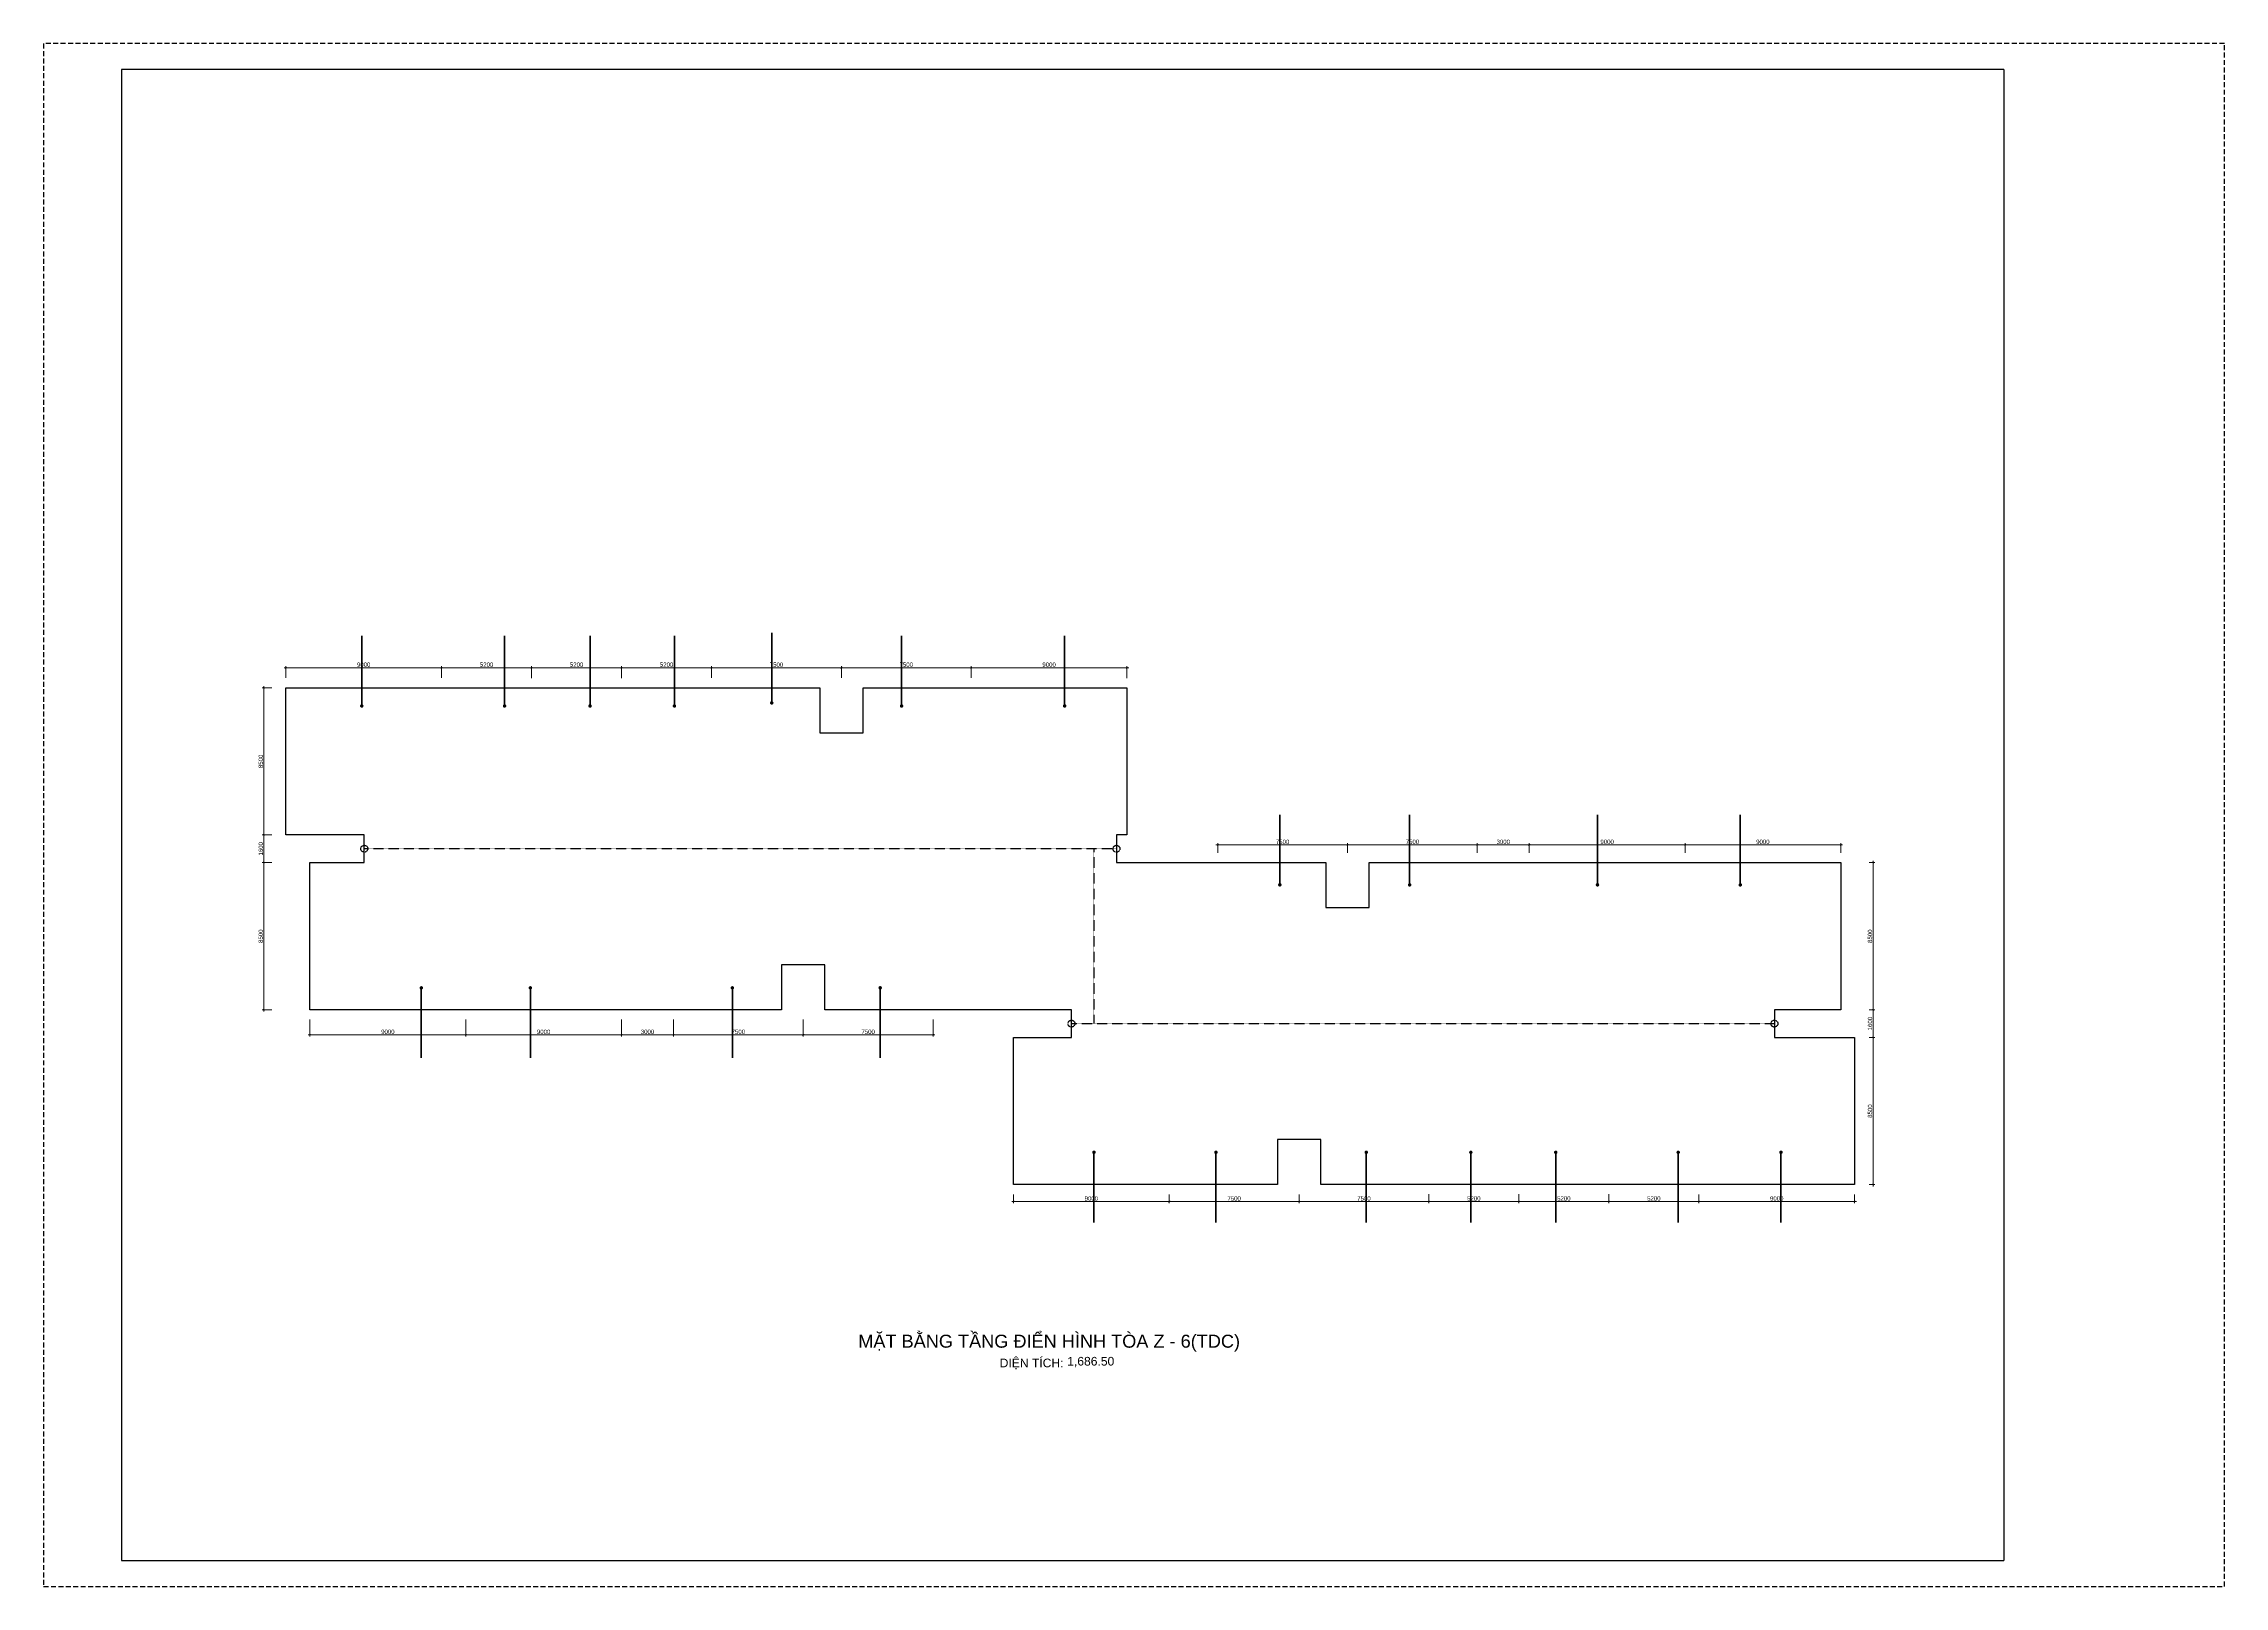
# Model space of a CAD drawing. Header units: millimetres. Extents: x 43 to 126043, y -89269 to -169.
import ezdxf
from ezdxf.enums import TextEntityAlignment as Align

# ---------------------------------------------------------------- set-up
doc = ezdxf.new("R2010")
doc.units = ezdxf.units.MM
doc.linetypes.add('HIDDEN', pattern=[9.525, 6.35, -3.175])
doc.layers.get('0').update_dxf_attribs({"color": 231})
doc.layers.get('DefPoints').update_dxf_attribs({"color": 191})
for name, color, linetype, lineweight in [('A-SHBD', 7, 'Continuous', 35), ('A-TEXT', 255, 'Continuous', 25), ('A-WALL-INT', 31, 'Continuous', 20)]:
    doc.layers.add(name, color=color, linetype=linetype, lineweight=lineweight)
doc.layers.add('MDI-BAO', color=1, linetype='Continuous')
doc.layers.add('MDI-HANHLANG', color=5, linetype='HIDDEN', plot=False)
doc.styles.add('250602-MB CO CAU CĂN HO X1-3A-1$0$style1', font='arial.ttf')
doc.styles.add('VTK_Arial', font='arial.ttf', dxfattribs={"width": 0.8})
doc.dimstyles.new('250602-MB CO CAU CĂN HO X1-3A-1$0$Dim_50', dxfattribs={"dimscale": 50, "dimtxt": 2, "dimasz": 1.5, "dimexe": 1, "dimexo": 0, "dimgap": 1, "dimtad": 1, "dimdec": 0, "dimlfac": -1, "dimzin": 12, "dimdsep": 46, "dimtxsty": '250602-MB CO CAU CĂN HO X1-3A-1$0$style1', "dimblk1": '250602-MB CO CAU CĂN HO X1-3A-1$0$_ARCHTICK', "dimblk2": '250602-MB CO CAU CĂN HO X1-3A-1$0$_ARCHTICK', "dimsah": 1, "dimcen": 1.5, "dimdle": 1.5, "dimclrd": 256, "dimclre": 256, "dimclrt": 2, "dimadec": 1, "dimazin": 3, "dimtm": 1e-09, "dimtfac": 0.416667, "dimtdec": 0, "dimtix": 1, "dimtmove": 2, "dimatfit": 3, "dimfxl": 7, "dimfxlon": 1, "dimtolj": 1, "dimtzin": 0, "dimlwd": -1, "dimlwe": -1, "dimarcsym": 1})
doc.dimstyles.new('A-2.5-DIM100', dxfattribs={"dimscale": 100, "dimtxt": 2.5, "dimasz": 1, "dimexe": 1, "dimexo": 0, "dimgap": 0.5, "dimtad": 1, "dimdec": 0, "dimzin": 12, "dimdsep": 46, "dimtxsty": 'VTK_Arial', "dimblk": 'ARCHTICK', "dimcen": 0, "dimdle": 1, "dimclrd": 256, "dimclre": 256, "dimclrt": 7, "dimadec": 1, "dimazin": 3, "dimtfac": 1, "dimtdec": 0, "dimtmove": 0, "dimatfit": 2, "dimfxl": 20, "dimtolj": 1, "dimtzin": 0, "dimlwd": -1, "dimlwe": -1, "dimarcsym": 0})

# ---------------------------------------------------------------- blocks, each defined once
blk = doc.blocks.new('VTK-A1_BoKhungTen')
at = {"layer": 'DefPoints', "linetype": 'HIDDEN', "ltscale": 0.3}
blk.add_lwpolyline([(0, -594), (840, -594), (840, 0), (0, 0)], close=True, dxfattribs=at)
at = {"layer": 'DefPoints'}
for points in [[(755, -10), (30, -10), (30, -584), (755, -584)], [(755, -10), (755, -584)]]:
    blk.add_lwpolyline(points, dxfattribs=at)
blk = doc.blocks.new('250602-MB CO CAU CĂN HO X1-3A-1$0$_ARCHTICK')
at = {"color": 0, "linetype": 'ByBlock', "const_width": 0.15}
blk.add_lwpolyline([(-0.5, -0.5), (0.5, 0.5)], dxfattribs=at)
blk = doc.blocks.new('_ArchTick')
at = {"color": 0, "linetype": 'ByBlock', "const_width": 0.15}
blk.add_lwpolyline([(-0.5, -0.5), (0.5, 0.5)], dxfattribs=at)
blk = doc.blocks.new('*D263')
at = {"layer": 'A-WALL-INT', "transparency": 16777216}
for p, q in [((13937, -36216), (23137, -36216)), ((14037, -36802), (14037, -36116)), ((23037, -36802), (23037, -36116))]:
    blk.add_line(p, q, dxfattribs=at)
at = {"layer": 'DefPoints', "color": 0, "transparency": 16777216}
for p in [(23037, -36216), (14037, -36802, 0), (23037, -36802, 0)]:
    blk.add_point(p, dxfattribs=at)
at = {"layer": 'A-WALL-INT', "transparency": 16777216, "xscale": 100, "yscale": 100, "zscale": 100, "rotation": 180}
blk.add_blockref('_ArchTick', (14037, -36216), dxfattribs=at)
at = {"layer": 'A-WALL-INT', "transparency": 16777216, "xscale": 100, "yscale": 100, "zscale": 100}
blk.add_blockref('_ArchTick', (23037, -36216), dxfattribs=at)
at = {"layer": 'A-WALL-INT', "color": 7, "transparency": 16777216, "insert": (18537, -36038), "char_height": 250, "attachment_point": 5, "style": 'VTK_Arial'}
blk.add_mtext('\\A1;9000', dxfattribs=at)
blk = doc.blocks.new('*D264')
at = {"layer": 'A-WALL-INT', "transparency": 16777216}
for p, q in [((22937, -36216), (28337, -36216)), ((23037, -36802), (23037, -36116)), ((28237, -36817), (28237, -36116))]:
    blk.add_line(p, q, dxfattribs=at)
at = {"layer": 'DefPoints', "color": 0, "transparency": 16777216}
for p in [(28237, -36216), (23037, -36802, 0), (28237, -36817, 0)]:
    blk.add_point(p, dxfattribs=at)
at = {"layer": 'A-WALL-INT', "transparency": 16777216, "xscale": 100, "yscale": 100, "zscale": 100, "rotation": 180}
blk.add_blockref('_ArchTick', (23037, -36216), dxfattribs=at)
at = {"layer": 'A-WALL-INT', "transparency": 16777216, "xscale": 100, "yscale": 100, "zscale": 100}
blk.add_blockref('_ArchTick', (28237, -36216), dxfattribs=at)
at = {"layer": 'A-WALL-INT', "color": 7, "transparency": 16777216, "insert": (25637, -36038), "char_height": 250, "attachment_point": 5, "style": 'VTK_Arial'}
blk.add_mtext('\\A1;5200', dxfattribs=at)
blk = doc.blocks.new('*D265')
at = {"layer": 'A-WALL-INT', "transparency": 16777216}
for p, q in [((28137, -36216), (33537, -36216)), ((28237, -36817), (28237, -36116)), ((33437, -36817), (33437, -36116))]:
    blk.add_line(p, q, dxfattribs=at)
at = {"layer": 'DefPoints', "color": 0, "transparency": 16777216}
for p in [(33437, -36216), (28237, -36817, 0), (33437, -36817, 0)]:
    blk.add_point(p, dxfattribs=at)
at = {"layer": 'A-WALL-INT', "transparency": 16777216, "xscale": 100, "yscale": 100, "zscale": 100, "rotation": 180}
blk.add_blockref('_ArchTick', (28237, -36216), dxfattribs=at)
at = {"layer": 'A-WALL-INT', "transparency": 16777216, "xscale": 100, "yscale": 100, "zscale": 100}
blk.add_blockref('_ArchTick', (33437, -36216), dxfattribs=at)
at = {"layer": 'A-WALL-INT', "color": 7, "transparency": 16777216, "insert": (30837, -36038), "char_height": 250, "attachment_point": 5, "style": 'VTK_Arial'}
blk.add_mtext('\\A1;5200', dxfattribs=at)
blk = doc.blocks.new('*D266')
at = {"layer": 'A-WALL-INT', "transparency": 16777216}
for p, q in [((33337, -36216), (38737, -36216)), ((33437, -36817), (33437, -36116)), ((38637, -36802), (38637, -36116))]:
    blk.add_line(p, q, dxfattribs=at)
at = {"layer": 'DefPoints', "color": 0, "transparency": 16777216}
for p in [(38637, -36216), (33437, -36817, 0), (38637, -36802, 0)]:
    blk.add_point(p, dxfattribs=at)
at = {"layer": 'A-WALL-INT', "transparency": 16777216, "xscale": 100, "yscale": 100, "zscale": 100, "rotation": 180}
blk.add_blockref('_ArchTick', (33437, -36216), dxfattribs=at)
at = {"layer": 'A-WALL-INT', "transparency": 16777216, "xscale": 100, "yscale": 100, "zscale": 100}
blk.add_blockref('_ArchTick', (38637, -36216), dxfattribs=at)
at = {"layer": 'A-WALL-INT', "color": 7, "transparency": 16777216, "insert": (36037, -36038), "char_height": 250, "attachment_point": 5, "style": 'VTK_Arial'}
blk.add_mtext('\\A1;5200', dxfattribs=at)
blk = doc.blocks.new('*D267')
at = {"layer": 'A-WALL-INT', "transparency": 16777216}
for p, q in [((38537, -36216), (46237, -36216)), ((38637, -36802), (38637, -36116)), ((46137, -36802), (46137, -36116))]:
    blk.add_line(p, q, dxfattribs=at)
at = {"layer": 'DefPoints', "color": 0, "transparency": 16777216}
for p in [(46137, -36216), (38637, -36802, 0), (46137, -36802, 0)]:
    blk.add_point(p, dxfattribs=at)
at = {"layer": 'A-WALL-INT', "transparency": 16777216, "xscale": 100, "yscale": 100, "zscale": 100, "rotation": 180}
blk.add_blockref('_ArchTick', (38637, -36216), dxfattribs=at)
at = {"layer": 'A-WALL-INT', "transparency": 16777216, "xscale": 100, "yscale": 100, "zscale": 100}
blk.add_blockref('_ArchTick', (46137, -36216), dxfattribs=at)
at = {"layer": 'A-WALL-INT', "color": 7, "transparency": 16777216, "insert": (42387, -36038), "char_height": 250, "attachment_point": 5, "style": 'VTK_Arial'}
blk.add_mtext('\\A1;7500', dxfattribs=at)
blk = doc.blocks.new('*D268')
at = {"layer": 'A-WALL-INT', "transparency": 16777216}
for p, q in [((46037, -36216), (53737, -36216)), ((46137, -36802), (46137, -36116)), ((53637, -36802), (53637, -36116))]:
    blk.add_line(p, q, dxfattribs=at)
at = {"layer": 'DefPoints', "color": 0, "transparency": 16777216}
for p in [(53637, -36216), (46137, -36802, 0), (53637, -36802, 0)]:
    blk.add_point(p, dxfattribs=at)
at = {"layer": 'A-WALL-INT', "transparency": 16777216, "xscale": 100, "yscale": 100, "zscale": 100, "rotation": 180}
blk.add_blockref('_ArchTick', (46137, -36216), dxfattribs=at)
at = {"layer": 'A-WALL-INT', "transparency": 16777216, "xscale": 100, "yscale": 100, "zscale": 100}
blk.add_blockref('_ArchTick', (53637, -36216), dxfattribs=at)
at = {"layer": 'A-WALL-INT', "color": 7, "transparency": 16777216, "insert": (49887, -36038), "char_height": 250, "attachment_point": 5, "style": 'VTK_Arial'}
blk.add_mtext('\\A1;7500', dxfattribs=at)
blk = doc.blocks.new('*D269')
at = {"layer": 'A-WALL-INT', "transparency": 16777216}
for p, q in [((53537, -36216), (62737, -36216)), ((53637, -36802), (53637, -36116)), ((62637, -36807), (62637, -36116))]:
    blk.add_line(p, q, dxfattribs=at)
at = {"layer": 'DefPoints', "color": 0, "transparency": 16777216}
for p in [(62637, -36216), (53637, -36802, 0), (62637, -36807, 0)]:
    blk.add_point(p, dxfattribs=at)
at = {"layer": 'A-WALL-INT', "transparency": 16777216, "xscale": 100, "yscale": 100, "zscale": 100, "rotation": 180}
blk.add_blockref('_ArchTick', (53637, -36216), dxfattribs=at)
at = {"layer": 'A-WALL-INT', "transparency": 16777216, "xscale": 100, "yscale": 100, "zscale": 100}
blk.add_blockref('_ArchTick', (62637, -36216), dxfattribs=at)
at = {"layer": 'A-WALL-INT', "color": 7, "transparency": 16777216, "insert": (58137, -36038), "char_height": 250, "attachment_point": 5, "style": 'VTK_Arial'}
blk.add_mtext('\\A1;9000', dxfattribs=at)
blk = doc.blocks.new('*D270')
at = {"layer": 'A-WALL-INT', "transparency": 16777216}
for p, q in [((67779, -46447), (75479, -46447)), ((67879, -46902), (67879, -46347)), ((75379, -46902), (75379, -46347))]:
    blk.add_line(p, q, dxfattribs=at)
at = {"layer": 'DefPoints', "color": 0, "transparency": 16777216}
for p in [(75379, -46447), (67879, -46902, 0), (75379, -46902, 0)]:
    blk.add_point(p, dxfattribs=at)
at = {"layer": 'A-WALL-INT', "transparency": 16777216, "xscale": 100, "yscale": 100, "zscale": 100, "rotation": 180}
blk.add_blockref('_ArchTick', (67879, -46447), dxfattribs=at)
at = {"layer": 'A-WALL-INT', "transparency": 16777216, "xscale": 100, "yscale": 100, "zscale": 100}
blk.add_blockref('_ArchTick', (75379, -46447), dxfattribs=at)
at = {"layer": 'A-WALL-INT', "color": 7, "transparency": 16777216, "insert": (71629, -46270), "char_height": 250, "attachment_point": 5, "style": 'VTK_Arial'}
blk.add_mtext('\\A1;7500', dxfattribs=at)
blk = doc.blocks.new('*D271')
at = {"layer": 'A-WALL-INT', "transparency": 16777216}
for p, q in [((75279, -46447), (82979, -46447)), ((75379, -46902), (75379, -46347)), ((82879, -46902), (82879, -46347))]:
    blk.add_line(p, q, dxfattribs=at)
at = {"layer": 'DefPoints', "color": 0, "transparency": 16777216}
for p in [(82879, -46447), (75379, -46902, 0), (82879, -46902, 0)]:
    blk.add_point(p, dxfattribs=at)
at = {"layer": 'A-WALL-INT', "transparency": 16777216, "xscale": 100, "yscale": 100, "zscale": 100, "rotation": 180}
blk.add_blockref('_ArchTick', (75379, -46447), dxfattribs=at)
at = {"layer": 'A-WALL-INT', "transparency": 16777216, "xscale": 100, "yscale": 100, "zscale": 100}
blk.add_blockref('_ArchTick', (82879, -46447), dxfattribs=at)
at = {"layer": 'A-WALL-INT', "color": 7, "transparency": 16777216, "insert": (79129, -46270), "char_height": 250, "attachment_point": 5, "style": 'VTK_Arial'}
blk.add_mtext('\\A1;7500', dxfattribs=at)
blk = doc.blocks.new('*D272')
at = {"layer": 'A-WALL-INT', "transparency": 16777216}
for p, q in [((82779, -46447), (85979, -46447)), ((82879, -46902), (82879, -46347)), ((85879, -46902), (85879, -46347))]:
    blk.add_line(p, q, dxfattribs=at)
at = {"layer": 'DefPoints', "color": 0, "transparency": 16777216}
for p in [(85879, -46447), (82879, -46902, 0), (85879, -46902, 0)]:
    blk.add_point(p, dxfattribs=at)
at = {"layer": 'A-WALL-INT', "transparency": 16777216, "xscale": 100, "yscale": 100, "zscale": 100, "rotation": 180}
blk.add_blockref('_ArchTick', (82879, -46447), dxfattribs=at)
at = {"layer": 'A-WALL-INT', "transparency": 16777216, "xscale": 100, "yscale": 100, "zscale": 100}
blk.add_blockref('_ArchTick', (85879, -46447), dxfattribs=at)
at = {"layer": 'A-WALL-INT', "color": 7, "transparency": 16777216, "insert": (84379, -46270), "char_height": 250, "attachment_point": 5, "style": 'VTK_Arial'}
blk.add_mtext('\\A1;3000', dxfattribs=at)
blk = doc.blocks.new('*D273')
at = {"layer": 'A-WALL-INT', "transparency": 16777216}
for p, q in [((85779, -46447), (94979, -46447)), ((85879, -46902), (85879, -46347)), ((94879, -46902), (94879, -46347))]:
    blk.add_line(p, q, dxfattribs=at)
at = {"layer": 'DefPoints', "color": 0, "transparency": 16777216}
for p in [(94879, -46447), (85879, -46902, 0), (94879, -46902, 0)]:
    blk.add_point(p, dxfattribs=at)
at = {"layer": 'A-WALL-INT', "transparency": 16777216, "xscale": 100, "yscale": 100, "zscale": 100, "rotation": 180}
blk.add_blockref('_ArchTick', (85879, -46447), dxfattribs=at)
at = {"layer": 'A-WALL-INT', "transparency": 16777216, "xscale": 100, "yscale": 100, "zscale": 100}
blk.add_blockref('_ArchTick', (94879, -46447), dxfattribs=at)
at = {"layer": 'A-WALL-INT', "color": 7, "transparency": 16777216, "insert": (90379, -46270), "char_height": 250, "attachment_point": 5, "style": 'VTK_Arial'}
blk.add_mtext('\\A1;9000', dxfattribs=at)
blk = doc.blocks.new('*D274')
at = {"layer": 'A-WALL-INT', "transparency": 16777216}
for p, q in [((94779, -46447), (103979, -46447)), ((94879, -46902), (94879, -46347)), ((103879, -46902), (103879, -46347))]:
    blk.add_line(p, q, dxfattribs=at)
at = {"layer": 'DefPoints', "color": 0, "transparency": 16777216}
for p in [(103879, -46447), (94879, -46902, 0), (103879, -46902, 0)]:
    blk.add_point(p, dxfattribs=at)
at = {"layer": 'A-WALL-INT', "transparency": 16777216, "xscale": 100, "yscale": 100, "zscale": 100, "rotation": 180}
blk.add_blockref('_ArchTick', (94879, -46447), dxfattribs=at)
at = {"layer": 'A-WALL-INT', "transparency": 16777216, "xscale": 100, "yscale": 100, "zscale": 100}
blk.add_blockref('_ArchTick', (103879, -46447), dxfattribs=at)
at = {"layer": 'A-WALL-INT', "color": 7, "transparency": 16777216, "insert": (99379, -46270), "char_height": 250, "attachment_point": 5, "style": 'VTK_Arial'}
blk.add_mtext('\\A1;9000', dxfattribs=at)
blk = doc.blocks.new('*D275')
at = {"layer": 'A-WALL-INT', "transparency": 16777216}
for p, q in [((105515, -47468), (105845, -47468)), ((105745, -47368), (105745, -56068)), ((105515, -55968), (105845, -55968))]:
    blk.add_line(p, q, dxfattribs=at)
at = {"layer": 'DefPoints', "color": 0, "transparency": 16777216}
for p in [(105515, -47468), (105515, -55968), (105745, -55968)]:
    blk.add_point(p, dxfattribs=at)
at = {"layer": 'A-WALL-INT', "transparency": 16777216, "xscale": 100, "yscale": 100, "zscale": 100}
for p, rotation in [((105745, -47468), 90), ((105745, -55968), 270)]:
    blk.add_blockref('_ArchTick', p, dxfattribs=dict(at, rotation=rotation))
at = {"layer": 'A-WALL-INT', "color": 7, "transparency": 16777216, "insert": (105568, -51718), "char_height": 250, "attachment_point": 5, "rotation": 90, "style": 'VTK_Arial'}
blk.add_mtext('\\A1;8500', dxfattribs=at)
blk = doc.blocks.new('*D276')
at = {"layer": 'A-WALL-INT', "transparency": 16777216}
for p, q in [((105515, -55968), (105845, -55968)), ((105745, -55868), (105745, -57668)), ((105515, -57568), (105845, -57568))]:
    blk.add_line(p, q, dxfattribs=at)
at = {"layer": 'DefPoints', "color": 0, "transparency": 16777216}
for p in [(105515, -55968), (105515, -57568), (105745, -57568)]:
    blk.add_point(p, dxfattribs=at)
at = {"layer": 'A-WALL-INT', "transparency": 16777216, "xscale": 100, "yscale": 100, "zscale": 100}
for p, rotation in [((105745, -55968), 90), ((105745, -57568), 270)]:
    blk.add_blockref('_ArchTick', p, dxfattribs=dict(at, rotation=rotation))
at = {"layer": 'A-WALL-INT', "color": 7, "transparency": 16777216, "insert": (105568, -56768), "char_height": 250, "attachment_point": 5, "rotation": 90, "style": 'VTK_Arial'}
blk.add_mtext('\\A1;1600', dxfattribs=at)
blk = doc.blocks.new('*D277')
at = {"layer": 'A-WALL-INT', "transparency": 16777216}
for p, q in [((105515, -57568), (105845, -57568)), ((105745, -57468), (105745, -66168)), ((105515, -66068), (105845, -66068))]:
    blk.add_line(p, q, dxfattribs=at)
at = {"layer": 'DefPoints', "color": 0, "transparency": 16777216}
for p in [(105515, -57568), (105515, -66068), (105745, -66068)]:
    blk.add_point(p, dxfattribs=at)
at = {"layer": 'A-WALL-INT', "transparency": 16777216, "xscale": 100, "yscale": 100, "zscale": 100}
for p, rotation in [((105745, -57568), 90), ((105745, -66068), 270)]:
    blk.add_blockref('_ArchTick', p, dxfattribs=dict(at, rotation=rotation))
at = {"layer": 'A-WALL-INT', "color": 7, "transparency": 16777216, "insert": (105568, -61818), "char_height": 250, "attachment_point": 5, "rotation": 90, "style": 'VTK_Arial'}
blk.add_mtext('\\A1;8500', dxfattribs=at)
blk = doc.blocks.new('*D278')
at = {"layer": 'A-WALL-INT', "transparency": 16777216}
for p, q in [((95679, -66635), (95679, -67146)), ((104679, -66635), (104679, -67146)), ((104779, -67046), (95579, -67046))]:
    blk.add_line(p, q, dxfattribs=at)
at = {"layer": 'DefPoints', "color": 0, "transparency": 16777216}
for p in [(95679, -66635, 0), (104679, -66635, 0), (95679, -67046)]:
    blk.add_point(p, dxfattribs=at)
at = {"layer": 'A-WALL-INT', "transparency": 16777216, "xscale": 100, "yscale": 100, "zscale": 100, "rotation": 180.0000000000108}
blk.add_blockref('_ArchTick', (95679, -67046), dxfattribs=at)
at = {"layer": 'A-WALL-INT', "transparency": 16777216, "xscale": 100, "yscale": 100, "zscale": 100}
blk.add_blockref('_ArchTick', (104679, -67046), dxfattribs=at)
at = {"layer": 'A-WALL-INT', "color": 7, "transparency": 16777216, "insert": (100179, -66868), "char_height": 250, "attachment_point": 5, "style": 'VTK_Arial'}
blk.add_mtext('\\A1;9000', dxfattribs=at)
blk = doc.blocks.new('*D279')
at = {"layer": 'A-WALL-INT', "transparency": 16777216}
for p, q in [((90479, -66620), (90479, -67146)), ((95679, -66635), (95679, -67146)), ((95779, -67046), (90379, -67046))]:
    blk.add_line(p, q, dxfattribs=at)
at = {"layer": 'DefPoints', "color": 0, "transparency": 16777216}
for p in [(90479, -66620, 0), (95679, -66635, 0), (90479, -67046)]:
    blk.add_point(p, dxfattribs=at)
at = {"layer": 'A-WALL-INT', "transparency": 16777216, "xscale": 100, "yscale": 100, "zscale": 100, "rotation": 180}
blk.add_blockref('_ArchTick', (90479, -67046), dxfattribs=at)
at = {"layer": 'A-WALL-INT', "transparency": 16777216, "xscale": 100, "yscale": 100, "zscale": 100}
blk.add_blockref('_ArchTick', (95679, -67046), dxfattribs=at)
at = {"layer": 'A-WALL-INT', "color": 7, "transparency": 16777216, "insert": (93079, -66868), "char_height": 250, "attachment_point": 5, "style": 'VTK_Arial'}
blk.add_mtext('\\A1;5200', dxfattribs=at)
blk = doc.blocks.new('*D280')
at = {"layer": 'A-WALL-INT', "transparency": 16777216}
for p, q in [((85279, -66620), (85279, -67146)), ((90479, -66620), (90479, -67146)), ((90579, -67046), (85179, -67046))]:
    blk.add_line(p, q, dxfattribs=at)
at = {"layer": 'DefPoints', "color": 0, "transparency": 16777216}
for p in [(85279, -66620, 0), (90479, -66620, 0), (85279, -67046)]:
    blk.add_point(p, dxfattribs=at)
at = {"layer": 'A-WALL-INT', "transparency": 16777216, "xscale": 100, "yscale": 100, "zscale": 100, "rotation": 180}
blk.add_blockref('_ArchTick', (85279, -67046), dxfattribs=at)
at = {"layer": 'A-WALL-INT', "transparency": 16777216, "xscale": 100, "yscale": 100, "zscale": 100}
blk.add_blockref('_ArchTick', (90479, -67046), dxfattribs=at)
at = {"layer": 'A-WALL-INT', "color": 7, "transparency": 16777216, "insert": (87879, -66868), "char_height": 250, "attachment_point": 5, "style": 'VTK_Arial'}
blk.add_mtext('\\A1;5200', dxfattribs=at)
blk = doc.blocks.new('*D281')
at = {"layer": 'A-WALL-INT', "transparency": 16777216}
for p, q in [((80079, -66620), (80079, -67146)), ((85279, -66620), (85279, -67146)), ((85379, -67046), (79979, -67046))]:
    blk.add_line(p, q, dxfattribs=at)
at = {"layer": 'DefPoints', "color": 0, "transparency": 16777216}
for p in [(80079, -66620, 0), (85279, -66620, 0), (80079, -67046)]:
    blk.add_point(p, dxfattribs=at)
at = {"layer": 'A-WALL-INT', "transparency": 16777216, "xscale": 100, "yscale": 100, "zscale": 100, "rotation": 180}
blk.add_blockref('_ArchTick', (80079, -67046), dxfattribs=at)
at = {"layer": 'A-WALL-INT', "transparency": 16777216, "xscale": 100, "yscale": 100, "zscale": 100}
blk.add_blockref('_ArchTick', (85279, -67046), dxfattribs=at)
at = {"layer": 'A-WALL-INT', "color": 7, "transparency": 16777216, "insert": (82679, -66868), "char_height": 250, "attachment_point": 5, "style": 'VTK_Arial'}
blk.add_mtext('\\A1;5200', dxfattribs=at)
blk = doc.blocks.new('*D282')
at = {"layer": 'A-WALL-INT', "transparency": 16777216}
for p, q in [((72579, -66635), (72579, -67146)), ((80079, -66620), (80079, -67146)), ((80179, -67046), (72479, -67046))]:
    blk.add_line(p, q, dxfattribs=at)
at = {"layer": 'DefPoints', "color": 0, "transparency": 16777216}
for p in [(72579, -66635, 0), (80079, -66620, 0), (72579, -67046)]:
    blk.add_point(p, dxfattribs=at)
at = {"layer": 'A-WALL-INT', "transparency": 16777216, "xscale": 100, "yscale": 100, "zscale": 100, "rotation": 180}
blk.add_blockref('_ArchTick', (72579, -67046), dxfattribs=at)
at = {"layer": 'A-WALL-INT', "transparency": 16777216, "xscale": 100, "yscale": 100, "zscale": 100}
blk.add_blockref('_ArchTick', (80079, -67046), dxfattribs=at)
at = {"layer": 'A-WALL-INT', "color": 7, "transparency": 16777216, "insert": (76329, -66868), "char_height": 250, "attachment_point": 5, "style": 'VTK_Arial'}
blk.add_mtext('\\A1;7500', dxfattribs=at)
blk = doc.blocks.new('*D283')
at = {"layer": 'A-WALL-INT', "transparency": 16777216}
for p, q in [((65079, -66635), (65079, -67146)), ((72579, -66635), (72579, -67146)), ((72679, -67046), (64979, -67046))]:
    blk.add_line(p, q, dxfattribs=at)
at = {"layer": 'DefPoints', "color": 0, "transparency": 16777216}
for p in [(65079, -66635, 0), (72579, -66635, 0), (65079, -67046)]:
    blk.add_point(p, dxfattribs=at)
at = {"layer": 'A-WALL-INT', "transparency": 16777216, "xscale": 100, "yscale": 100, "zscale": 100, "rotation": 180}
blk.add_blockref('_ArchTick', (65079, -67046), dxfattribs=at)
at = {"layer": 'A-WALL-INT', "transparency": 16777216, "xscale": 100, "yscale": 100, "zscale": 100}
blk.add_blockref('_ArchTick', (72579, -67046), dxfattribs=at)
at = {"layer": 'A-WALL-INT', "color": 7, "transparency": 16777216, "insert": (68829, -66868), "char_height": 250, "attachment_point": 5, "style": 'VTK_Arial'}
blk.add_mtext('\\A1;7500', dxfattribs=at)
blk = doc.blocks.new('*D284')
at = {"layer": 'A-WALL-INT', "transparency": 16777216}
for p, q in [((56079, -66635), (56079, -67146)), ((65079, -66635), (65079, -67146)), ((65179, -67046), (55979, -67046))]:
    blk.add_line(p, q, dxfattribs=at)
at = {"layer": 'DefPoints', "color": 0, "transparency": 16777216}
for p in [(56079, -66635, 0), (65079, -66635, 0), (56079, -67046)]:
    blk.add_point(p, dxfattribs=at)
at = {"layer": 'A-WALL-INT', "transparency": 16777216, "xscale": 100, "yscale": 100, "zscale": 100, "rotation": 180}
blk.add_blockref('_ArchTick', (56079, -67046), dxfattribs=at)
at = {"layer": 'A-WALL-INT', "transparency": 16777216, "xscale": 100, "yscale": 100, "zscale": 100}
blk.add_blockref('_ArchTick', (65079, -67046), dxfattribs=at)
at = {"layer": 'A-WALL-INT', "color": 7, "transparency": 16777216, "insert": (60579, -66868), "char_height": 250, "attachment_point": 5, "style": 'VTK_Arial'}
blk.add_mtext('\\A1;9000', dxfattribs=at)
blk = doc.blocks.new('*D285')
at = {"layer": 'A-WALL-INT', "transparency": 16777216}
for p, q in [((43934, -56535), (43934, -57519)), ((51434, -56535), (51434, -57519)), ((51534, -57419), (43834, -57419))]:
    blk.add_line(p, q, dxfattribs=at)
at = {"layer": 'DefPoints', "color": 0, "transparency": 16777216}
for p in [(43934, -56535, 0), (51434, -56535, 0), (43934, -57419)]:
    blk.add_point(p, dxfattribs=at)
at = {"layer": 'A-WALL-INT', "transparency": 16777216, "xscale": 100, "yscale": 100, "zscale": 100, "rotation": 180}
blk.add_blockref('_ArchTick', (43934, -57419), dxfattribs=at)
at = {"layer": 'A-WALL-INT', "transparency": 16777216, "xscale": 100, "yscale": 100, "zscale": 100}
blk.add_blockref('_ArchTick', (51434, -57419), dxfattribs=at)
at = {"layer": 'A-WALL-INT', "color": 7, "transparency": 16777216, "insert": (47684, -57242), "char_height": 250, "attachment_point": 5, "style": 'VTK_Arial'}
blk.add_mtext('\\A1;7500', dxfattribs=at)
blk = doc.blocks.new('*D286')
at = {"layer": 'A-WALL-INT', "transparency": 16777216}
for p, q in [((36434, -56535), (36434, -57519)), ((43934, -56535), (43934, -57519)), ((44034, -57419), (36334, -57419))]:
    blk.add_line(p, q, dxfattribs=at)
at = {"layer": 'DefPoints', "color": 0, "transparency": 16777216}
for p in [(36434, -56535, 0), (43934, -56535, 0), (36434, -57419)]:
    blk.add_point(p, dxfattribs=at)
at = {"layer": 'A-WALL-INT', "transparency": 16777216, "xscale": 100, "yscale": 100, "zscale": 100, "rotation": 180}
blk.add_blockref('_ArchTick', (36434, -57419), dxfattribs=at)
at = {"layer": 'A-WALL-INT', "transparency": 16777216, "xscale": 100, "yscale": 100, "zscale": 100}
blk.add_blockref('_ArchTick', (43934, -57419), dxfattribs=at)
at = {"layer": 'A-WALL-INT', "color": 7, "transparency": 16777216, "insert": (40184, -57242), "char_height": 250, "attachment_point": 5, "style": 'VTK_Arial'}
blk.add_mtext('\\A1;7500', dxfattribs=at)
blk = doc.blocks.new('*D287')
at = {"layer": 'A-WALL-INT', "transparency": 16777216}
for p, q in [((33434, -56535), (33434, -57519)), ((36434, -56535), (36434, -57519)), ((36534, -57419), (33334, -57419))]:
    blk.add_line(p, q, dxfattribs=at)
at = {"layer": 'DefPoints', "color": 0, "transparency": 16777216}
for p in [(33434, -56535, 0), (36434, -56535, 0), (33434, -57419)]:
    blk.add_point(p, dxfattribs=at)
at = {"layer": 'A-WALL-INT', "transparency": 16777216, "xscale": 100, "yscale": 100, "zscale": 100, "rotation": 180}
blk.add_blockref('_ArchTick', (33434, -57419), dxfattribs=at)
at = {"layer": 'A-WALL-INT', "transparency": 16777216, "xscale": 100, "yscale": 100, "zscale": 100}
blk.add_blockref('_ArchTick', (36434, -57419), dxfattribs=at)
at = {"layer": 'A-WALL-INT', "color": 7, "transparency": 16777216, "insert": (34934, -57242), "char_height": 250, "attachment_point": 5, "style": 'VTK_Arial'}
blk.add_mtext('\\A1;3000', dxfattribs=at)
blk = doc.blocks.new('*D288')
at = {"layer": 'A-WALL-INT', "transparency": 16777216}
for p, q in [((24434, -56535), (24434, -57519)), ((33434, -56535), (33434, -57519)), ((33534, -57419), (24334, -57419))]:
    blk.add_line(p, q, dxfattribs=at)
at = {"layer": 'DefPoints', "color": 0, "transparency": 16777216}
for p in [(24434, -56535, 0), (33434, -56535, 0), (24434, -57419)]:
    blk.add_point(p, dxfattribs=at)
at = {"layer": 'A-WALL-INT', "transparency": 16777216, "xscale": 100, "yscale": 100, "zscale": 100, "rotation": 180}
blk.add_blockref('_ArchTick', (24434, -57419), dxfattribs=at)
at = {"layer": 'A-WALL-INT', "transparency": 16777216, "xscale": 100, "yscale": 100, "zscale": 100}
blk.add_blockref('_ArchTick', (33434, -57419), dxfattribs=at)
at = {"layer": 'A-WALL-INT', "color": 7, "transparency": 16777216, "insert": (28934, -57242), "char_height": 250, "attachment_point": 5, "style": 'VTK_Arial'}
blk.add_mtext('\\A1;9000', dxfattribs=at)
blk = doc.blocks.new('*D289')
at = {"layer": 'A-WALL-INT', "transparency": 16777216}
for p, q in [((15434, -56535), (15434, -57519)), ((24434, -56535), (24434, -57519)), ((24534, -57419), (15334, -57419))]:
    blk.add_line(p, q, dxfattribs=at)
at = {"layer": 'DefPoints', "color": 0, "transparency": 16777216}
for p in [(15434, -56535, 0), (24434, -56535, 0), (15434, -57419)]:
    blk.add_point(p, dxfattribs=at)
at = {"layer": 'A-WALL-INT', "transparency": 16777216, "xscale": 100, "yscale": 100, "zscale": 100, "rotation": 180}
blk.add_blockref('_ArchTick', (15434, -57419), dxfattribs=at)
at = {"layer": 'A-WALL-INT', "transparency": 16777216, "xscale": 100, "yscale": 100, "zscale": 100}
blk.add_blockref('_ArchTick', (24434, -57419), dxfattribs=at)
at = {"layer": 'A-WALL-INT', "color": 7, "transparency": 16777216, "insert": (19934, -57242), "char_height": 250, "attachment_point": 5, "style": 'VTK_Arial'}
blk.add_mtext('\\A1;9000', dxfattribs=at)
blk = doc.blocks.new('*D290')
at = {"layer": 'A-WALL-INT', "transparency": 16777216}
for p, q in [((13234, -47468), (12668, -47468)), ((12768, -56068), (12768, -47368)), ((13234, -55968), (12668, -55968))]:
    blk.add_line(p, q, dxfattribs=at)
at = {"layer": 'DefPoints', "color": 0, "transparency": 16777216}
for p in [(12768, -47468), (13234, -47468), (13234, -55968)]:
    blk.add_point(p, dxfattribs=at)
at = {"layer": 'A-WALL-INT', "transparency": 16777216, "xscale": 100, "yscale": 100, "zscale": 100}
for p, rotation in [((12768, -47468), 90), ((12768, -55968), 270)]:
    blk.add_blockref('_ArchTick', p, dxfattribs=dict(at, rotation=rotation))
at = {"layer": 'A-WALL-INT', "color": 7, "transparency": 16777216, "insert": (12590, -51718), "char_height": 250, "attachment_point": 5, "rotation": 90, "style": 'VTK_Arial'}
blk.add_mtext('\\A1;8500', dxfattribs=at)
blk = doc.blocks.new('*D291')
at = {"layer": 'A-WALL-INT', "transparency": 16777216}
for p, q in [((13234, -45869), (12668, -45869)), ((12768, -47568), (12768, -45769)), ((13234, -47468), (12668, -47468))]:
    blk.add_line(p, q, dxfattribs=at)
at = {"layer": 'DefPoints', "color": 0, "transparency": 16777216}
for p in [(12768, -45869), (13234, -45869), (13234, -47468)]:
    blk.add_point(p, dxfattribs=at)
at = {"layer": 'A-WALL-INT', "transparency": 16777216, "xscale": 100, "yscale": 100, "zscale": 100}
for p, rotation in [((12768, -45869), 90), ((12768, -47468), 270)]:
    blk.add_blockref('_ArchTick', p, dxfattribs=dict(at, rotation=rotation))
at = {"layer": 'A-WALL-INT', "color": 7, "transparency": 16777216, "insert": (12590, -46669), "char_height": 250, "attachment_point": 5, "rotation": 90, "style": 'VTK_Arial'}
blk.add_mtext('\\A1;1600', dxfattribs=at)
blk = doc.blocks.new('*D292')
at = {"layer": 'A-WALL-INT', "transparency": 16777216}
for p, q in [((13234, -37369), (12668, -37369)), ((12768, -45969), (12768, -37269)), ((13234, -45869), (12668, -45869))]:
    blk.add_line(p, q, dxfattribs=at)
at = {"layer": 'DefPoints', "color": 0, "transparency": 16777216}
for p in [(12768, -37369), (13234, -37369), (13234, -45869)]:
    blk.add_point(p, dxfattribs=at)
at = {"layer": 'A-WALL-INT', "transparency": 16777216, "xscale": 100, "yscale": 100, "zscale": 100}
for p, rotation in [((12768, -37369), 90), ((12768, -45869), 270)]:
    blk.add_blockref('_ArchTick', p, dxfattribs=dict(at, rotation=rotation))
at = {"layer": 'A-WALL-INT', "color": 7, "transparency": 16777216, "insert": (12590, -41619), "char_height": 250, "attachment_point": 5, "rotation": 90, "style": 'VTK_Arial'}
blk.add_mtext('\\A1;8500', dxfattribs=at)

msp = doc.modelspace()

# ---------------------------------------------------------------- linework, layer by layer
at = {"layer": 'MDI-BAO', "elevation": 0}
msp.add_lwpolyline([(14036.9, -37368.5), (44886.9, -37368.5), (44886.9, -39968.2), (47386.9, -39968.2), (47386.9, -37368.5), (62636.9, -37368.5), (62636.9, -45868.5), (62029.3, -45868.5), (62029.3, -47468.5), (62636.9, -47468.5), (74129.3, -47468.5), (74129.3, -50067.9), (76629.3, -50067.9), (76629.3, -47468.5), (103879.3, -47468.5), (103879.3, -55968.5), (100044.3, -55968.5), (100044.3, -57568.5), (104679.3, -57568.5), (104679.3, -66068.5), (73829.3, -66068.5), (73829.3, -63468.8), (71329.3, -63469), (71329.3, -66068.5), (56079.3, -66068.5), (56079.3, -57568.5), (59429.3, -57568.5), (59429.3, -55968.5), (45184.3, -55968.5), (45185.2, -53369), (42684.3, -53369), (42684.3, -55968.5), (15434.3, -55968.5), (15434.3, -47468.5), (18571.9, -47468.5), (18571.9, -45868.5), (14036.9, -45868.5)], close=True, dxfattribs=at)
at = {"layer": 'MDI-HANHLANG'}
for p, q in [((62029.3, -46668.5, 0), (18571.9, -46668.5, 0)), ((60729.3, -46668.5), (60729.3, -56768.5)), ((59429.3, -56768.5, 0), (100044.3, -56768.5, 0))]:
    msp.add_line(p, q, dxfattribs=at)
for centre in [(18571.9, -46668.5, 0), (62029.3, -46668.5, 0), (59429.3, -56768.5, 0), (100044.3, -56768.5, 0)]:
    msp.add_circle(centre, 200, dxfattribs=at)

# ---------------------------------------------------------------- block references
at = {"layer": 'DefPoints', "xscale": 150, "yscale": 150, "zscale": 150}
msp.add_blockref('VTK-A1_BoKhungTen', (43.4, -168.9), dxfattribs=at)

# ---------------------------------------------------------------- texts
at = {"layer": 'A-TEXT', "style": 'VTK_Arial'}
msp.add_text('MẶT BẰNG TẦNG ĐIỂN HÌNH TÒA Z - 6(TDC)', height=750, dxfattribs=at).set_placement((58141.5, -75483.9), align=Align.CENTER)
for s, p in [('DIỆN TÍCH:', (55283.9, -76615)), ('1,686.50', (59185.3, -76516.1))]:
    msp.add_text(s, height=500, dxfattribs=at).set_placement(p)

# ---------------------------------------------------------------- dimensions: what is measured, and where the dimension line sits
at = {"layer": 'A-WALL-INT'}
for p1, p2, distance, picture, middle in [((14036.9, -36802, 0), (23036.9, -36802, 0), 585.9, '*D263', (18536.9, -36038.4)), ((67879.3, -46901.9, 0), (75379.3, -46901.9, 0), 454.5, '*D270', (71629.3, -46269.8)), ((13233.9, -55968.5), (13233.9, -47468.5), 466.4, '*D290', (12589.9, -51718.5)), ((105515, -47468.5), (105515, -55968.5), 230.3, '*D275', (105567.7, -51718.5)), ((51434.3, -56535, 0), (43934.3, -56535, 0), 884.4, '*D285', (47684.3, -57241.8)), ((104679.3, -66635, 0), (95679.3, -66635, 0), 410.6, '*D278', (100179.3, -66868, 0))]:
    dim = msp.add_aligned_dim(p1=p1, p2=p2, distance=distance, dimstyle='A-2.5-DIM100', override={"dimpost": '\\X'}, dxfattribs=at)
    dim.commit()
    dim.dimension.update_dxf_attribs({"geometry": picture, "text_midpoint": middle})
for base, p1, p2, angle, picture, middle in [((28236.9, -36216.1), (23036.9, -36802, 0), (28236.9, -36817, 0), 180, '*D264', (25636.9, -36038.4)), ((33436.9, -36216.1), (28236.9, -36817, 0), (33436.9, -36817, 0), 180, '*D265', (30836.9, -36038.4)), ((38636.9, -36216.1), (33436.9, -36817, 0), (38636.9, -36802, 0), 180, '*D266', (36036.9, -36038.4)), ((46136.9, -36216.1), (38636.9, -36802, 0), (46136.9, -36802, 0), 180, '*D267', (42386.9, -36038.4)), ((53636.9, -36216.1), (46136.9, -36802, 0), (53636.9, -36802, 0), 180, '*D268', (49886.9, -36038.4)), ((62636.9, -36216.1), (53636.9, -36802, 0), (62636.9, -36807, 0), 180, '*D269', (58136.9, -36038.4)), ((12767.5, -37368.5), (13233.9, -45868.5), (13233.9, -37368.5), 270, '*D292', (12589.9, -41618.5)), ((12767.5, -45868.5), (13233.9, -47468.5), (13233.9, -45868.5), 270, '*D291', (12589.9, -46668.5)), ((82879.3, -46447.4), (75379.3, -46901.9, 0), (82879.3, -46901.9, 0), 180, '*D271', (79129.3, -46269.8)), ((85879.3, -46447.4), (82879.3, -46901.9, 0), (85879.3, -46901.9, 0), 180, '*D272', (84379.3, -46269.7)), ((94879.3, -46447.4), (85879.3, -46901.9, 0), (94879.3, -46901.9, 0), 180, '*D273', (90379.3, -46269.8)), ((103879.3, -46447.4), (94879.3, -46901.9, 0), (103879.3, -46901.9, 0), 180, '*D274', (99379.3, -46269.8)), ((105745.4, -57568.5), (105515, -55968.5), (105515, -57568.5), 90, '*D276', (105567.7, -56768.5)), ((105745.4, -66068.5), (105515, -57568.5), (105515, -66068.5), 90, '*D277', (105567.7, -61818.5)), ((56079.3, -67045.7, 0), (65079.3, -66635, 0), (56079.3, -66635, 0), 0, '*D284', (60579.3, -66868, 0)), ((65079.3, -67045.7, 0), (72579.3, -66635, 0), (65079.3, -66635, 0), 0, '*D283', (68829.3, -66868, 0)), ((72579.3, -67045.7, 0), (80079.3, -66620, 0), (72579.3, -66635, 0), 0, '*D282', (76329.3, -66868, 0)), ((80079.3, -67045.7, 0), (85279.3, -66620, 0), (80079.3, -66620, 0), 0, '*D281', (82679.3, -66868, 0)), ((85279.3, -67045.7, 0), (90479.3, -66620, 0), (85279.3, -66620, 0), 0, '*D280', (87879.3, -66868, 0)), ((90479.3, -67045.7, 0), (95679.3, -66635, 0), (90479.3, -66620, 0), 0, '*D279', (93079.3, -66868, 0))]:
    dim = msp.add_linear_dim(base=base, p1=p1, p2=p2, angle=angle, dimstyle='A-2.5-DIM100', override={"dimpost": '\\X', "dimtmove": 1}, dxfattribs=at)
    dim.commit()
    dim.dimension.update_dxf_attribs({"geometry": picture, "text_midpoint": middle})
for base, p1, p2, picture, middle in [((15434.3, -57419.4), (24434.3, -56535, 0), (15434.3, -56535, 0), '*D289', (19934.3, -57241.8)), ((24434.3, -57419.4), (33434.3, -56535, 0), (24434.3, -56535, 0), '*D288', (28934.3, -57241.8)), ((33434.3, -57419.4), (36434.3, -56535, 0), (33434.3, -56535, 0), '*D287', (34934.3, -57241.7)), ((36434.3, -57419.4), (43934.3, -56535, 0), (36434.3, -56535, 0), '*D286', (40184.3, -57241.8))]:
    dim = msp.add_linear_dim(base=base, p1=p1, p2=p2, dimstyle='A-2.5-DIM100', override={"dimpost": '\\X', "dimtmove": 1}, dxfattribs=at)
    dim.commit()
    dim.dimension.update_dxf_attribs({"geometry": picture, "text_midpoint": middle})

# ---------------------------------------------------------------- leaders
at = {"layer": 'A-SHBD'}
for points in [[(18426.2, -38422.3, 0), (18425.9, -34375, 0)], [(26676.2, -38422.3, 0), (26675.9, -34375, 0)], [(31614.7, -38422.3, 0), (31614.4, -34375, 0)], [(36490.5, -38422.3, 0), (36490.2, -34375, 0)], [(42115.2, -38244.7), (42114.9, -34197.3)], [(49615.2, -38422.3), (49614.9, -34375)], [(59037, -38422.3), (59036.7, -34375)], [(71470.3, -48755.1), (71470, -44707.8)], [(78970.3, -48755.1), (78970, -44707.8)], [(89822, -48755.1), (89821.7, -44707.8)], [(98072, -48755.1), (98071.7, -44707.8)], [(21863.8, -54701.7), (21863.5, -58749)], [(28165.2, -54701.7), (28164.9, -58749)], [(39836.6, -54701.7), (39836.3, -58749)], [(48380.6, -54701.7), (48380.3, -58749)], [(60731.9, -64200.4, 0), (60731.6, -68247.7, 0)], [(67779.5, -64200.4, 0), (67779.2, -68247.7, 0)], [(76465.3, -64200.4, 0), (76464.9, -68247.7, 0)], [(82505, -64200.4, 0), (82504.7, -68247.7, 0)], [(87410.3, -64200.4, 0), (87410, -68247.7, 0)], [(94485.1, -64200.4, 0), (94484.8, -68247.7, 0)], [(100424.6, -64200.4, 0), (100424.3, -68247.7, 0)]]:
    msp.add_leader(points, dimstyle='250602-MB CO CAU CĂN HO X1-3A-1$0$Dim_50', override={"dimasz": 4, "dimtad": 0, "dimldrblk": 'Dot', "dimtfill": 1}, dxfattribs=at)

doc.saveas('drawing.dxf')
